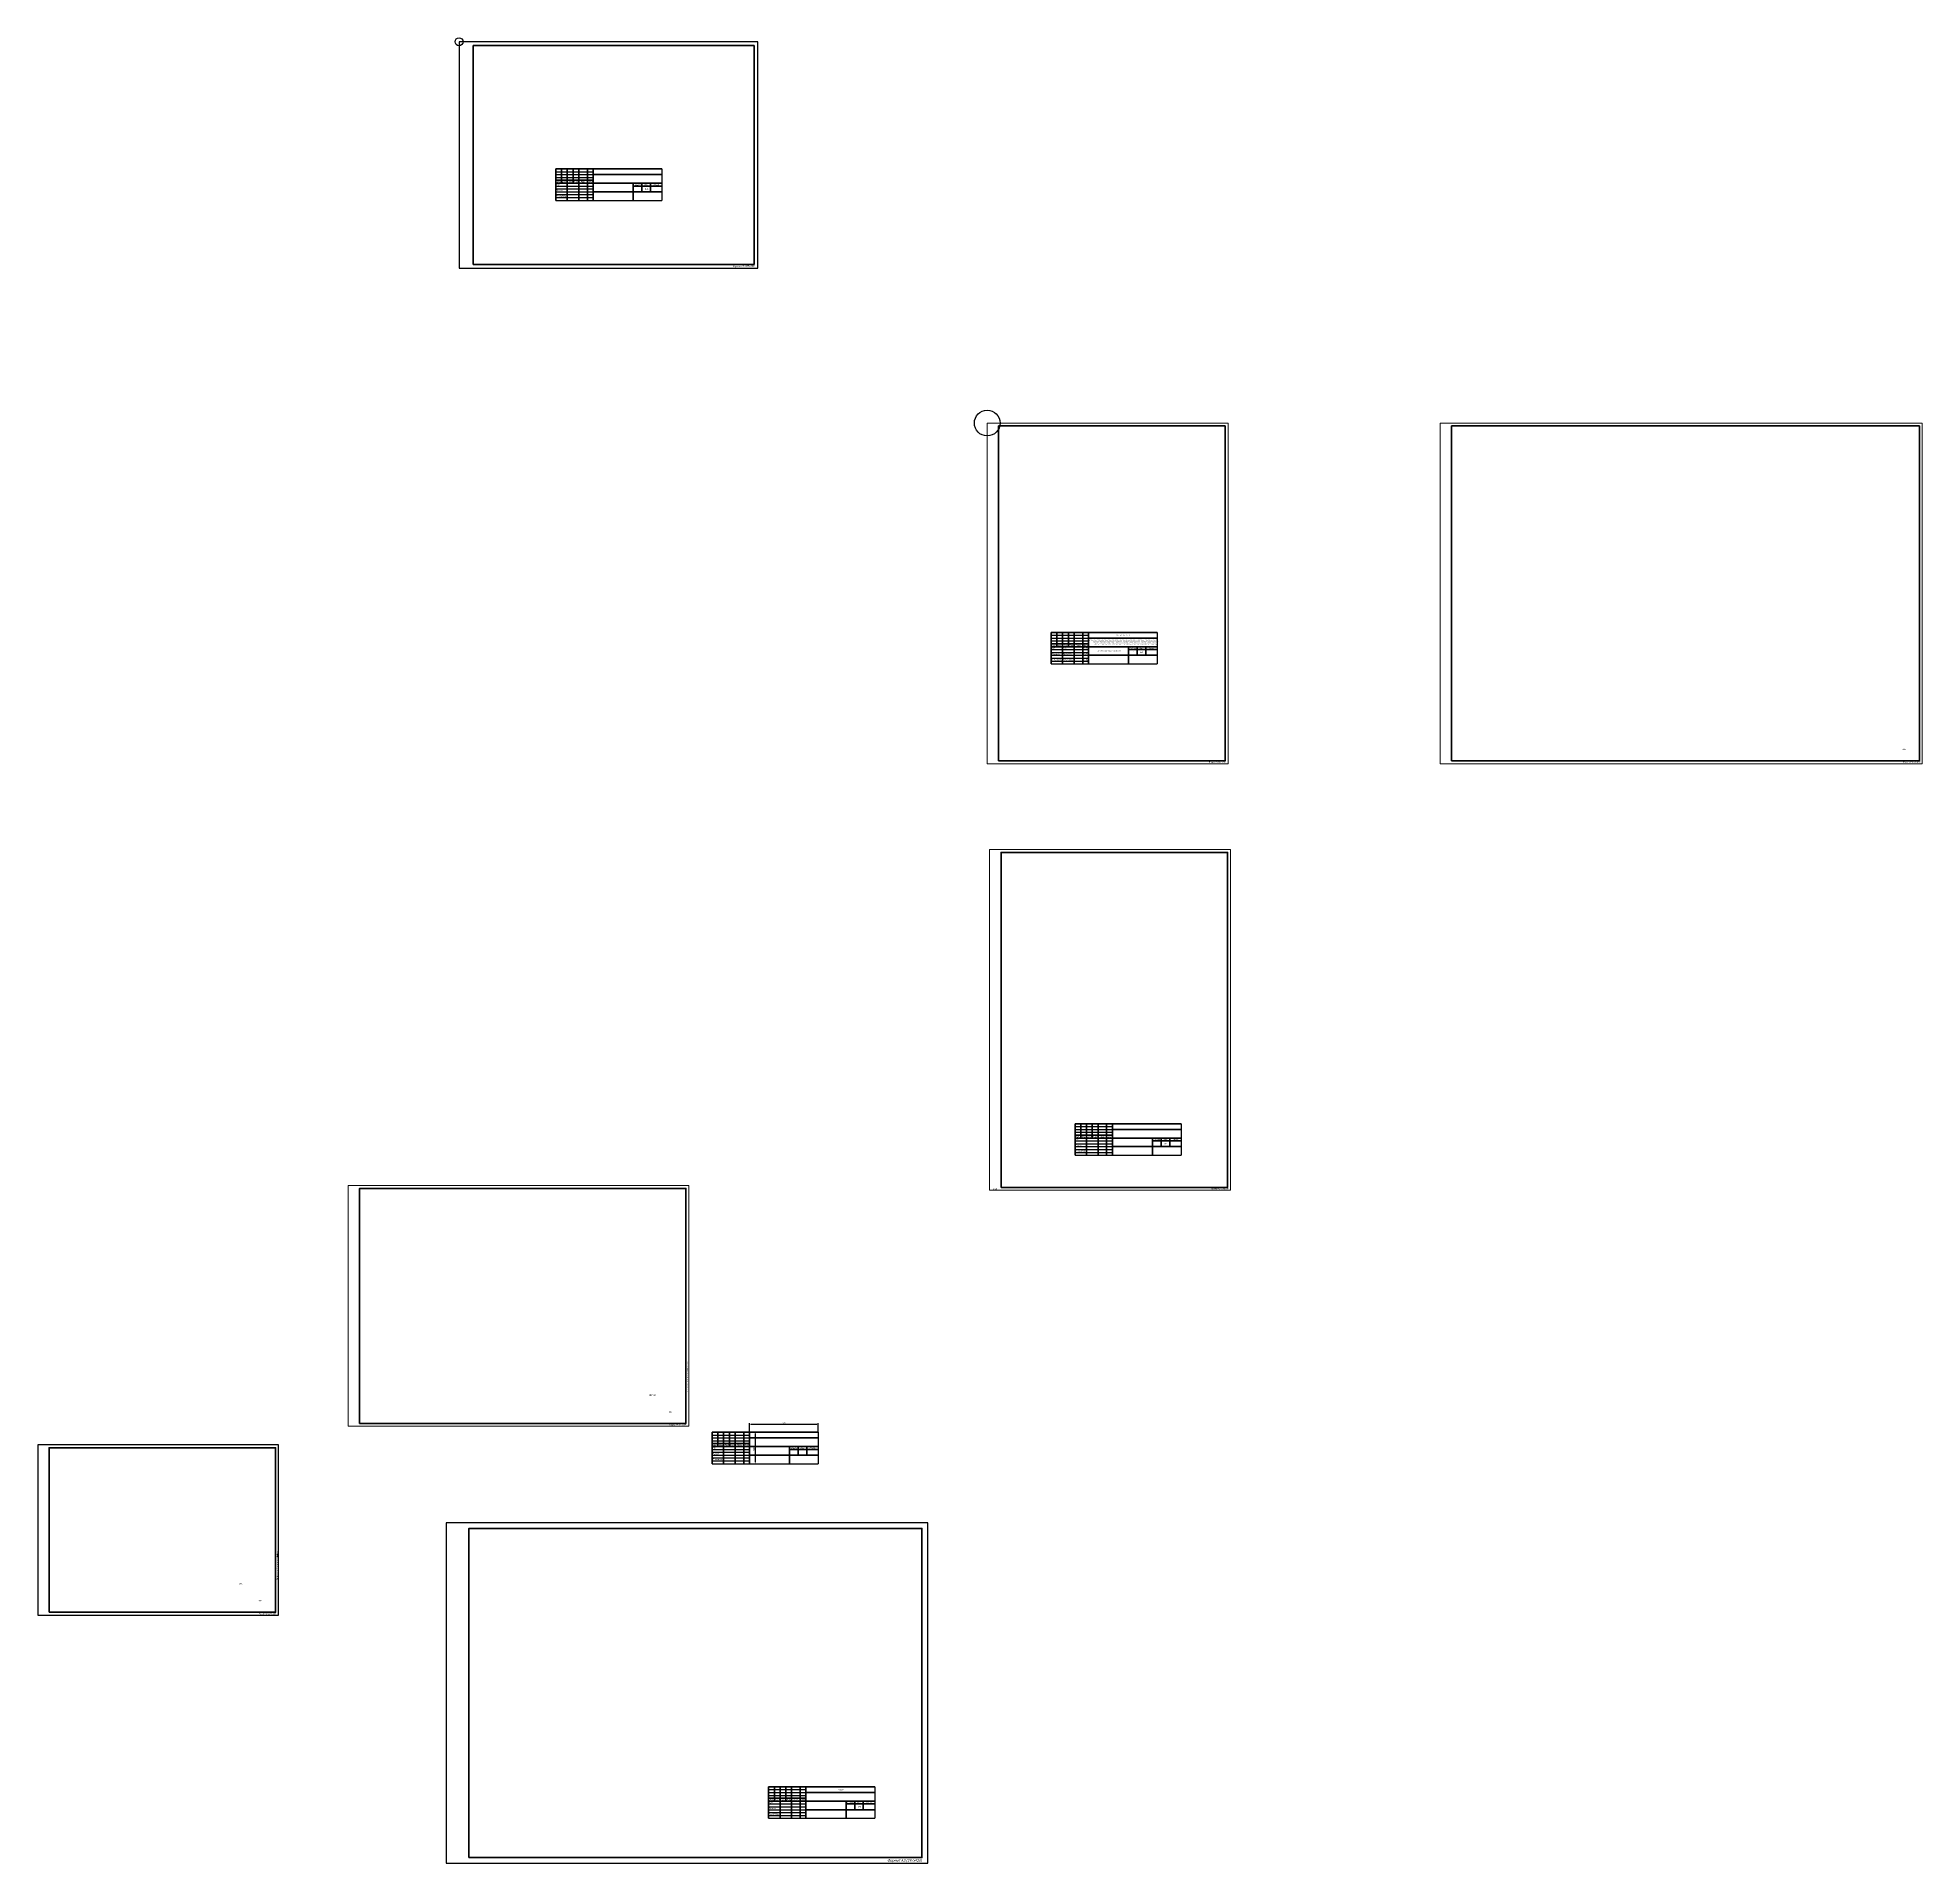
# Model space of a CAD drawing. Header units: millimetres. Extents: x 9094 to 12381, y -2227 to 957.
import ezdxf
from ezdxf.enums import TextEntityAlignment as Align

# ---------------------------------------------------------------- set-up
doc = ezdxf.new("R2010")
doc.units = ezdxf.units.MM
doc.linetypes.add('ACAD_ISO10W100', pattern=[18, 12, -3, 0, -3])
doc.layers.add("''ПС", color=5, linetype='Continuous', lineweight=50)
doc.layers.add('[[ЭМО', color=5, linetype='Continuous', lineweight=50)
for name, color, linetype in [('PaperFormat', 7, 'Continuous'), ('ShtampPaper', 7, 'Continuous'), ('АР-формат', 7, 'ACAD_ISO10W100'), ('Текст', 7, 'Continuous')]:
    doc.layers.add(name, color=color, linetype=linetype)
doc.styles.add('!!!VStyle', font='calibri.ttf', dxfattribs={"width": 0.9, "height": 2.2})
doc.styles.add('shtampText', font='calibri.ttf', dxfattribs={"width": 0.9, "oblique": 15, "height": 2.2})
doc.styles.get("Standard").update_dxf_attribs({"font": 'arial.ttf'})
doc.dimstyles.new('ISO-25', dxfattribs={"dimtxt": 2.5, "dimasz": 2.5, "dimexe": 1.25, "dimexo": 0.625, "dimtad": 1, "dimtxsty": 'Standard', "dimcen": 2.5, "dimadec": 0, "dimazin": 0, "dimtfac": 1, "dimtmove": 0, "dimatfit": 3, "dimfxl": 1, "dimarcsym": 0})

# ---------------------------------------------------------------- blocks, each defined once
blk = doc.blocks.new('a1_0_594_841_progSheetFormat')
at = {"layer": 'PaperFormat', "color": 0, "linetype": 'Continuous', "lineweight": 15, "ltscale": 100}
blk.add_lwpolyline([(-841, 0), (0, 0), (0, 594), (-841, 594), (-841, 0)], dxfattribs=at)
at = {"layer": 'PaperFormat', "color": 0, "linetype": 'Continuous', "lineweight": 60, "ltscale": 100}
blk.add_lwpolyline([(-821, 5), (-5, 5), (-5, 589), (-821, 589), (-821, 5)], dxfattribs=at)
at = {"layer": 'PaperFormat', "style": '!!!VStyle', "width": 0.9}
blk.add_text('Формат А1 (594х841)', height=2.2, dxfattribs=at).set_placement((-33.4, 3.7), align=Align.TOP_LEFT)
blk = doc.blocks.new('a2_1_420_594_progSheetFormat')
at = {"layer": 'PaperFormat', "color": 0, "linetype": 'Continuous', "lineweight": 15, "ltscale": 100}
blk.add_lwpolyline([(-420, 0), (0, 0), (0, 594), (-420, 594), (-420, 0)], dxfattribs=at)
at = {"layer": 'PaperFormat', "color": 0, "linetype": 'Continuous', "lineweight": 60, "ltscale": 100}
blk.add_lwpolyline([(-400, 5), (-5, 5), (-5, 589), (-400, 589), (-400, 5)], dxfattribs=at)
at = {"layer": 'PaperFormat', "style": '!!!VStyle', "width": 0.9}
blk.add_text('Формат А2 (420х594)', height=2.2, dxfattribs=at).set_placement((-33.4, 3.7), align=Align.TOP_LEFT)
blk = doc.blocks.new('a3_0_297_420_progSheetFormat')
at = {"layer": 'ShtampPaper', "ltscale": 100}
blk.add_lwpolyline([(-420, 0), (0, 0), (0, 297), (-420, 297), (-420, 0)], dxfattribs=at)
at = {"layer": 'ShtampPaper', "lineweight": 50, "ltscale": 100}
blk.add_lwpolyline([(-400, 5), (-5, 5), (-5, 292), (-400, 292), (-400, 5)], dxfattribs=at)
at = {"layer": 'ShtampPaper', "style": 'shtampText', "oblique": 15, "width": 0.9}
blk.add_text('Формат А3 (297х420)', height=2.2, dxfattribs=at).set_placement((-5, 2.5), align=Align.MIDDLE_RIGHT)
blk = doc.blocks.new('a2_0_420_594_progSheetFormat')
at = {"layer": 'PaperFormat', "color": 0, "linetype": 'Continuous', "lineweight": 15, "ltscale": 100}
blk.add_lwpolyline([(-594, 0), (0, 0), (0, 420), (-594, 420), (-594, 0)], dxfattribs=at)
at = {"layer": 'PaperFormat', "color": 0, "linetype": 'Continuous', "lineweight": 60, "ltscale": 100}
blk.add_lwpolyline([(-574, 5), (-5, 5), (-5, 415), (-574, 415), (-574, 5)], dxfattribs=at)
at = {"layer": 'PaperFormat', "style": '!!!VStyle', "width": 0.9}
blk.add_text('Формат А2 (420х594)', height=2.2, dxfattribs=at).set_placement((-33.4, 3.7), align=Align.TOP_LEFT)
blk = doc.blocks.new('BS_120_55_0_45_35_25_20_15_shprogSheetFormat')
at = {"layer": 'ShtampPaper', "lineweight": 50}
for p, q in [((-185, 55), (0, 55)), ((-185, 0), (-185, 55)), ((-185, 35), (-120, 35)), ((-175, 55), (-175, 30)), ((-165, 55), (-165, 0)), ((-155, 55), (-155, 30)), ((-145, 55), (-145, 0)), ((-130, 55), (-130, 0)), ((-120, 0), (-120, 55)), ((-120, 45), (0, 45)), ((-185, 30), (0, 30)), ((-120, 15), (0, 15)), ((-50, 0), (-50, 30)), ((-50, 25), (0, 25)), ((-35, 30), (-35, 15)), ((-20, 30), (-20, 15))]:
    blk.add_line(p, q, dxfattribs=at)
at = {"layer": 'ShtampPaper'}
for p, q in [((-185, 50), (-120, 50)), ((-185, 45), (-120, 45)), ((-185, 40), (-120, 40)), ((-185, 25), (-120, 25)), ((-185, 20), (-120, 20)), ((-185, 15), (-120, 15)), ((-185, 10), (-120, 10)), ((-185, 5), (-120, 5))]:
    blk.add_line(p, q, dxfattribs=at)
at = {"layer": 'ShtampPaper', "ltscale": 50}
for p in [(0, 55), (-185, 0)]:
    blk.add_line(p, (0, 0), dxfattribs=at)
at = {"layer": 'ShtampPaper', "style": 'shtampText', "oblique": 15, "width": 0.9}
for s, p in [('Изм.', (-180, 32.5)), ('Кол.уч.', (-170, 32.5)), ('Лист', (-160, 32.5)), ('№док.', (-150, 32.5)), ('Подп.', (-137.5, 32.5)), ('Дата', (-125, 32.5)), ('Стадия', (-42.5, 27.5)), ('Лист', (-27.9, 27.5)), ('Листов', (-10, 27.5))]:
    blk.add_text(s, height=2.2, dxfattribs=at).set_placement(p, align=Align.MIDDLE_CENTER)
for s, p in [('ГИП', (-184.3, 27.5)), ('Исполнил', (-184.3, 17.5)), ('Н. контроль', (-184.3, 7.5)), ('ГИП', (-164.3, 27.5)), ('Исполнил', (-164.3, 17.5)), ('Н. контроль', (-164.3, 7.5))]:
    blk.add_text(s, height=2.2, dxfattribs=at).set_placement(p, align=Align.MIDDLE_LEFT)
at = {"layer": 'ShtampPaper', "ltscale": 100, "style": 'shtampText', "oblique": 15, "width": 0.9}
for p in [(-125, 27.5), (-125, 17.5), (-125, 7.5)]:
    blk.add_text('00.00', height=2.2, dxfattribs=at).set_placement(p, align=Align.MIDDLE_CENTER)
at = {"layer": 'ShtampPaper', "char_height": 2.2, "attachment_point": 5, "style": 'shtampText'}
for s, insert, width in [('\\pi-6.6,l8.8,t17.6;??????????^I?????????? ?????????? ???????????? ????????? ??????? ???????? ????????? \\P\\pi0,t8.8;??????? ??????? ????????? ???????? ????????? ?????????? ????????? ?????????? \\P??????? ??????????? ??????????? ?????????? ??????????? ????????? ???????', (-60, 37.5), 120), ('????-???????-???', (-60, 50), 120), ('\\pi-6.6,l8.8,t8.8;????????? ??????? ?????????', (-85, 22.5), 70), ('?', (-42.5, 20), 15)]:
    blk.add_mtext(s, dxfattribs=dict(at, insert=insert, width=width))
blk = doc.blocks.new('BS1_120_55_0_45_35_25_20_15_shprogSheetFormat')
at = {"layer": "''ПС", "color": 0, "lineweight": 30, "ltscale": 50}
for p in [(0, 55), (-185, 0)]:
    blk.add_line(p, (0, 0), dxfattribs=at)
at = {"layer": '[[ЭМО', "color": 0}
for p, q in [((-185, 55), (0, 55)), ((-185, 0), (-185, 55)), ((-185, 35), (-120, 35)), ((-175, 55), (-175, 30)), ((-165, 55), (-165, 0)), ((-155, 55), (-155, 30)), ((-145, 55), (-145, 0)), ((-130, 55), (-130, 0)), ((-120, 0), (-120, 55)), ((-120, 45), (0, 45)), ((-185, 30), (0, 30)), ((-120, 15), (0, 15)), ((-50, 0), (-50, 30)), ((-50, 30), (-50, 0)), ((-50, 25), (0, 25)), ((-35, 30), (-35, 15)), ((-20, 30), (-20, 15))]:
    blk.add_line(p, q, dxfattribs=at)
at = {"layer": '[[ЭМО', "color": 0, "lineweight": 25}
for p, q in [((-185, 50), (-120, 50)), ((-185, 45), (-120, 45)), ((-185, 40), (-120, 40)), ((-185, 25), (-120, 25)), ((-185, 20), (-120, 20)), ((-185, 15), (-120, 15)), ((-185, 10), (-120, 10)), ((-185, 5), (-120, 5))]:
    blk.add_line(p, q, dxfattribs=at)
at = {"layer": '[[ЭМО', "color": 0, "style": '!!!VStyle', "oblique": 15, "width": 0.9}
for s, p in [('Изм.', (-180, 32.5)), ('Кол.уч.', (-170, 32.5)), ('Лист', (-160, 32.5)), ('№ док.', (-150, 32.5)), ('Подп.', (-137.5, 32.5)), ('Дата', (-125, 32.5)), ('Стадия', (-42.5, 27.5)), ('Лист', (-27.9, 27.5)), ('Листов', (-10, 27.5))]:
    blk.add_text(s, height=2.2, dxfattribs=at).set_placement(p, align=Align.MIDDLE_CENTER)
at = {"layer": 'АР-формат', "color": 0, "style": '!!!VStyle', "oblique": 15, "width": 0.9}
for s, p in [('Исполн.', (-184.3, 17.5)), ('Н. контроль', (-184.3, 7.5))]:
    blk.add_text(s, height=2.2, dxfattribs=at).set_placement(p, align=Align.MIDDLE_LEFT)
at = {"layer": 'Текст', "color": 0, "style": '!!!VStyle', "oblique": 15, "width": 0.8}
blk.add_text('ГИП', height=2.2, dxfattribs=at).set_placement((-184.3, 27.5), align=Align.MIDDLE_LEFT)
blk = doc.blocks.new('*D34')
at = {"layer": 'Defpoints', "color": 0, "transparency": 16777216}
for p in [(10335.1, -1475.2), (10455.1, -1461.1), (10455.1, -1475.2)]:
    blk.add_point(p, dxfattribs=at)
at = {"layer": 'PaperFormat', "color": 0, "lineweight": -2, "transparency": 16777216}
for p, q in [((10335.1, -1474.6), (10335.1, -1459.8)), ((10337.6, -1461.1), (10452.6, -1461.1)), ((10455.1, -1474.6), (10455.1, -1459.8))]:
    blk.add_line(p, q, dxfattribs=at)
at = {"layer": 'PaperFormat', "color": 0, "transparency": 16777216}
for points in [[(10337.6, -1460.7), (10337.6, -1461.5), (10335.1, -1461.1)], [(10452.6, -1460.7), (10452.6, -1461.5), (10455.1, -1461.1)]]:
    blk.add_solid(points, dxfattribs=at)
at = {"layer": 'PaperFormat', "color": 0, "transparency": 16777216, "insert": (10395.1, -1459.2), "char_height": 2.5, "attachment_point": 5, "rotation": 0.0049}
blk.add_mtext('120', dxfattribs=at)
blk = doc.blocks.new('*D35')
at = {"layer": 'Defpoints', "color": 0, "transparency": 16777216}
for p in [(10335.1, -1475.2), (10335.1, -1530.2), (10345.2, -1530.2)]:
    blk.add_point(p, dxfattribs=at)
at = {"layer": 'PaperFormat', "color": 0, "lineweight": -2, "transparency": 16777216}
for p, q in [((10335.8, -1475.2), (10346.4, -1475.2)), ((10345.2, -1477.7), (10345.2, -1527.7)), ((10335.8, -1530.2), (10346.4, -1530.2))]:
    blk.add_line(p, q, dxfattribs=at)
at = {"layer": 'PaperFormat', "color": 0, "transparency": 16777216}
for points in [[(10344.8, -1477.7), (10345.6, -1477.7), (10345.2, -1475.2)], [(10344.8, -1527.7), (10345.6, -1527.7), (10345.2, -1530.2)]]:
    blk.add_solid(points, dxfattribs=at)
at = {"layer": 'PaperFormat', "color": 0, "transparency": 16777216, "insert": (10343.1, -1502.7), "char_height": 2.5, "attachment_point": 5, "rotation": 90}
blk.add_mtext('54,99', dxfattribs=at)

msp = doc.modelspace()

# ---------------------------------------------------------------- linework, layer by layer
at = {"layer": 'PaperFormat'}
for centre, radius in [((9828.775, 949.648), 6.97), ((10749.785, 284.581), 22.393)]:
    msp.add_circle(centre, radius, dxfattribs=at)

# ---------------------------------------------------------------- block references
at = {"layer": 'PaperFormat', "xscale": 1.24, "yscale": 1.33}
msp.add_blockref('a3_0_297_420_progSheetFormat', (10349.575, 554.638), dxfattribs=at)
at = {"layer": 'PaperFormat', "color": 3}
for p in [(10182.575, 672.925), (11088.165, -992.227), (10455.132, -1530.229), (10553.692, -2148.628)]:
    msp.add_blockref('BS1_120_55_0_45_35_25_20_15_shprogSheetFormat', p, dxfattribs=at)
at = {"layer": 'PaperFormat'}
for name, p in [('a2_1_420_594_progSheetFormat', (11169.785, -309.419)), ('a1_0_594_841_progSheetFormat', (12380.638, -309.419)), ('a2_1_420_594_progSheetFormat', (11174.088, -1053.258)), ('a2_0_420_594_progSheetFormat', (10229.326, -1465.04)), ('a3_0_297_420_progSheetFormat', (9513.894, -1794.262))]:
    msp.add_blockref(name, p, dxfattribs=at)
at = {"layer": 'PaperFormat', "color": 1}
msp.add_blockref('BS_120_55_0_45_35_25_20_15_shprogSheetFormat', (11046.366, -135.474), dxfattribs=at)
at = {"layer": 'PaperFormat', "xscale": 2, "yscale": 2, "zscale": 2}
msp.add_blockref('a3_0_297_420_progSheetFormat', (10646.066, -2227.09), dxfattribs=at)

# ---------------------------------------------------------------- texts
at = {"layer": 'PaperFormat', "char_height": 2.5, "attachment_point": 1}
for s, width, insert in [('111', 4.99772, (10152.95, 694.278)), ('.с', 53.28554, (10981.497, -84.337)), ('941', 4.99772, (11016.74, -114.121)), ('555', 4.99772, (12346.013, -283.065)), ('222', 4.99772, (11058.54, -970.873)), ('RGB', 53.28554, (10759.688, -1049.921)), ('.ывпаы', 53.28554, (10159.457, -1408.902)), ('333', 4.99772, (10194.701, -1438.687)), ('dddd', 53.28554, (9444.025, -1738.124)), ('444', 4.99772, (9479.268, -1767.909)), ('.ывпаы', 53.28554, (10488.824, -2097.491)), ('777', 4.99772, (10524.067, -2127.275))]:
    msp.add_mtext_dynamic_manual_height_columns(s, width=width, gutter_width=12.5, heights=[0], dxfattribs=dict(at, insert=insert))
at = {"layer": 'PaperFormat', "char_height": 1.5, "attachment_point": 1, "rotation": 90}
for insert in [(10226.126, -1404.015), (9510.693, -1733.237)]:
    msp.add_mtext_dynamic_manual_height_columns('BS1_125_60_5_50_40_30_25_20_shprogSheetFormat', width=4.99772, gutter_width=12.5, heights=[0], dxfattribs=dict(at, insert=insert))

# ---------------------------------------------------------------- dimensions: what is measured, and where the dimension line sits
at = {"layer": 'PaperFormat'}
for p2, distance, picture, middle in [((10455.132, -1475.229), 14.145, '*D34', (10395.13, -1459.187)), ((10335.132, -1530.229), 10.063, '*D35', (10343.067, -1502.734))]:
    dim = msp.add_aligned_dim(p1=(10335.132, -1475.239), p2=p2, distance=distance, dimstyle='ISO-25', dxfattribs=at)
    dim.commit()
    dim.dimension.update_dxf_attribs({"geometry": picture, "text_midpoint": middle})

doc.saveas('drawing.dxf')
